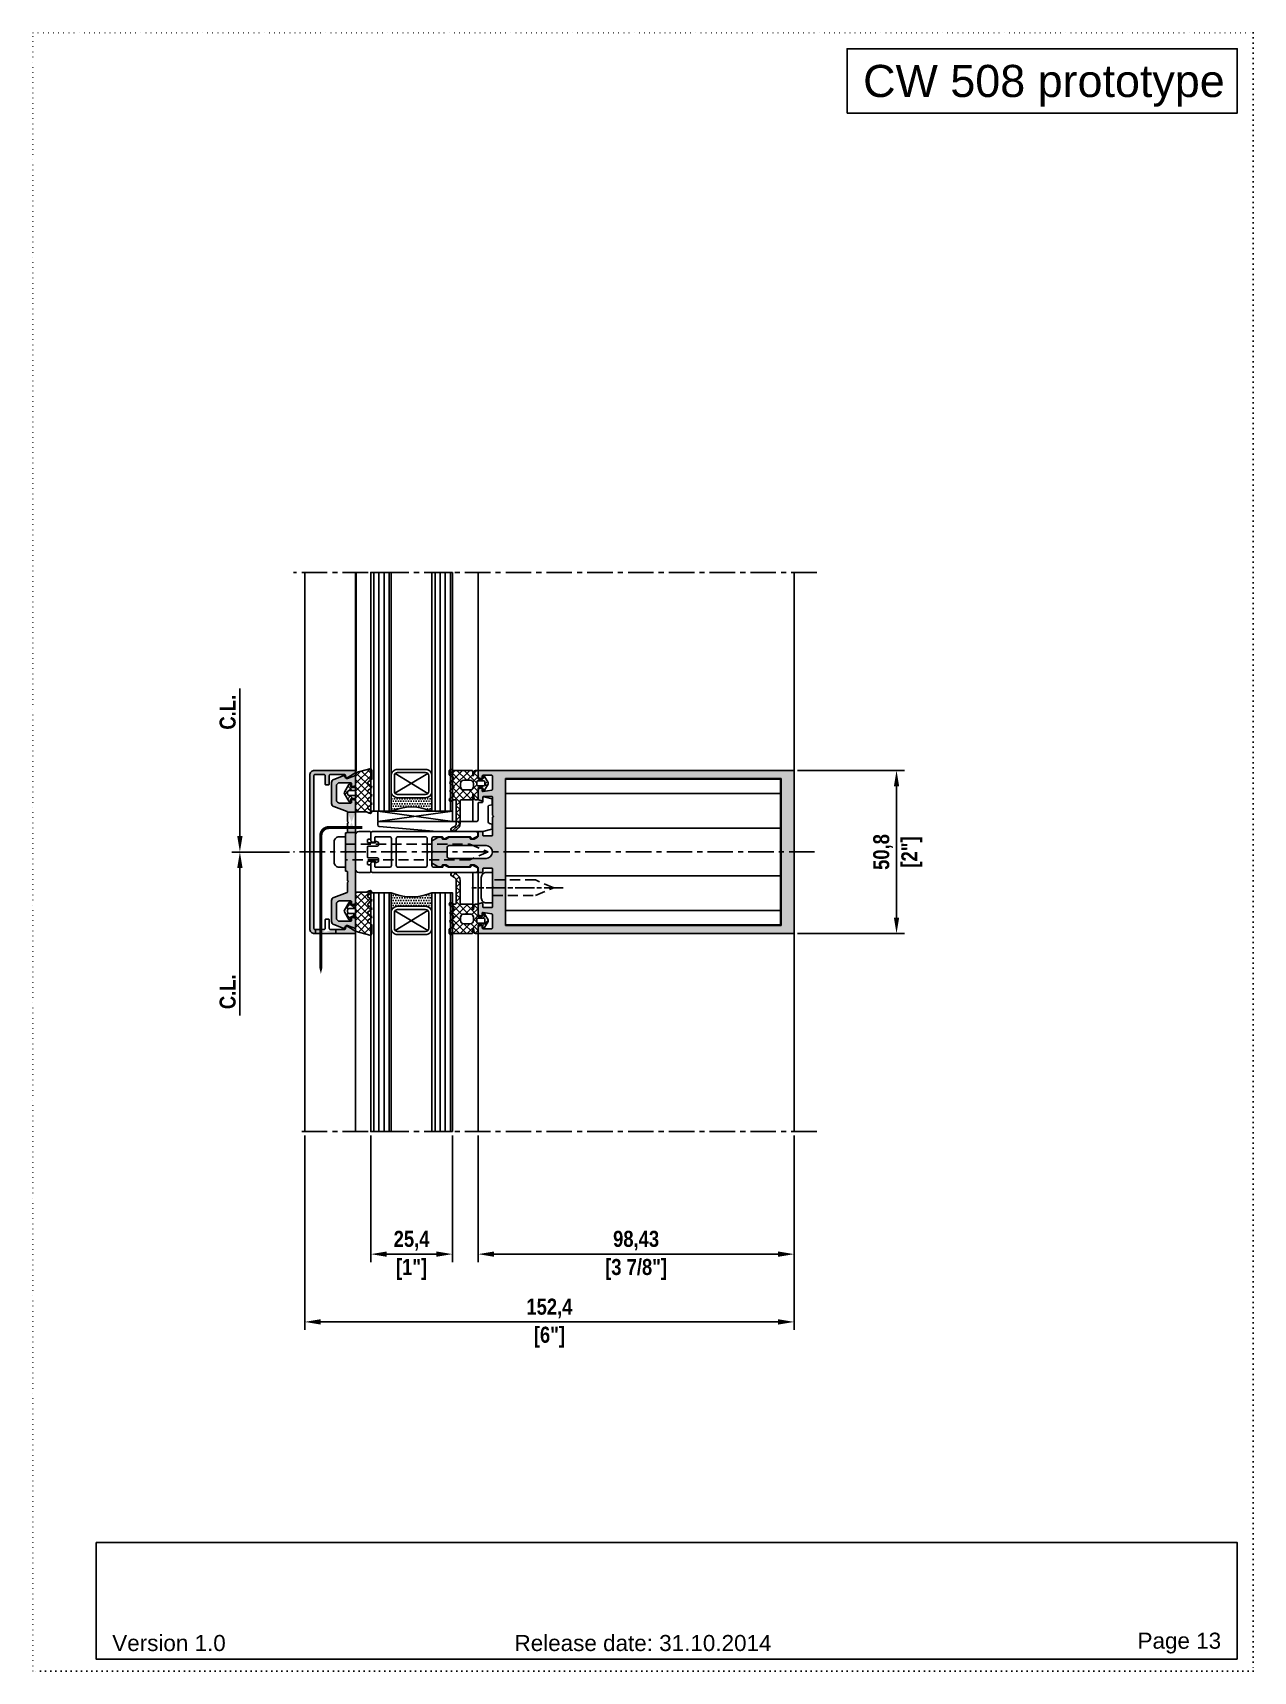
# Model space of a CAD drawing. Header units: millimetres. Extents: x -17234 to -8874, y -2869 to 1211.
# Drawn here: x -16854 to -16474, y -829 to -319 of the extents above; entities that cross this region are included whole.
import ezdxf
from ezdxf.enums import TextEntityAlignment as Align

# ---------------------------------------------------------------- set-up
doc = ezdxf.new("R2010")
doc.units = ezdxf.units.MM
for name, pattern in [('ACAD_ISO07W100', [3, 0, -3]), ('AM_ISO08W050x2', [9, 6, -0.75, 1.5, -0.75]), ('CENTER', [50.8, 31.75, -6.35, 6.35, -6.35]), ('DASHED', [19.05, 12.7, -6.35]), ('DASHED2', [9.525, 6.35, -3.175])]:
    doc.linetypes.add(name, pattern=pattern)
doc.layers.get('Defpoints').update_dxf_attribs({"linetype": 'ACAD_ISO07W100', "true_color": 0x105689})
for name, color, linetype in [('Centerline', 6, 'CENTER'), ('Dim', 5, 'Continuous'), ('Drain Path', 6, 'Continuous'), ('Gasket EPDM', 32, 'Continuous'), ('Gasket Silicone', 20, 'Continuous'), ('Glass', 4, 'Continuous'), ('Profile', 1, 'Continuous'), ('Profile View', 9, 'Continuous'), ('PVC Spacer', 3, 'Continuous'), ('Screw', 9, 'Continuous'), ('Text', 2, 'Continuous'), ('Thermal Break', 3, 'Continuous')]:
    doc.layers.add(name, color=color, linetype=linetype)
doc.styles.get("Standard").update_dxf_attribs({"font": 'arial.ttf'})
doc.styles.add('TXT', font='techb___.ttf')
doc.dimstyles.new('ISO-25', dxfattribs={"dimtxt": 2.5, "dimasz": 2.5, "dimexe": 1.25, "dimexo": 0.625, "dimtad": 1, "dimtxsty": 'TXT', "dimcen": 2.5, "dimclrd": 5, "dimclre": 5, "dimclrt": 2, "dimadec": 0, "dimazin": 0, "dimtfac": 1, "dimtmove": 0, "dimatfit": 3, "dimfxl": 1, "dimarcsym": 0})
doc.dimstyles.new('ISO-25$0', dxfattribs={"dimtxt": 2.5, "dimasz": 2.5, "dimexe": 1.25, "dimexo": 0.625, "dimtad": 1, "dimtxsty": 'TXT', "dimcen": 2.5, "dimclrd": 5, "dimclre": 5, "dimclrt": 2, "dimadec": 0, "dimazin": 0, "dimtfac": 1, "dimtmove": 0, "dimatfit": 3, "dimfxl": 1, "dimarcsym": 0})

msp = doc.modelspace()

# ---------------------------------------------------------------- texts
at = {"layer": 'Text', "color": 1, "ltscale": 0.5}
msp.add_text('CW 508 prototype ', height=10, dxfattribs=at).set_placement((-16479.331, -329.239), align=Align.TOP_RIGHT)
at = {"layer": 'Text', "color": 1, "ltscale": 0.5, "char_height": 5}
for s, width, insert, attachment_point in [('Version 1.0', 35.05, (-16829.578, -820.489), 4), ('Release date: 31.10.2014', 79.71576, (-16664.331, -820.489), 5), ('Page 13', 25.756, (-16484.331, -820.489), 6)]:
    msp.add_mtext_dynamic_manual_height_columns(s, width=width, gutter_width=12.5, heights=[0], dxfattribs=dict(at, insert=insert, attachment_point=attachment_point))

# ---------------------------------------------------------------- blocks, each defined once
blk = doc.blocks.new('*U4')
at = {"layer": 'Glass', "ltscale": 0.5}
h = blk.add_hatch(dxfattribs=at)
h.set_pattern_fill('ANSI31', color=5, scale=0.5, angle=45)
h.set_pattern_definition([(90, (0, -0.7), (-1.5875, 3e-16), [])])
h.paths.add_polyline_path([(0, 74.3), (6.35, 74.3), (6.35, 0), (0, 0)])
h.paths.add_polyline_path([(25.4, 0), (19.05, 0), (19.05, 74.3), (25.4, 74.3)])
at = {"layer": 'Glass'}
h = blk.add_hatch(dxfattribs=at)
h.set_pattern_fill('DOTS', color=9, scale=0.5)
h.set_pattern_definition([(0, (-1613.78865, -1630.7913), (0.396875, 0.79375), [0, -0.79375])])
h.paths.add_polyline_path([(17.05, 4.2), (8.35, 4.2, -0.414214), (6.35, 6.2), (6.35, 0, -0.20587), (19.05, 0), (19.05, 6.2, -0.414214)])
at = {"layer": 'Defpoints', "linetype": 'ByBlock', "ltscale": 0.5}
for points in [[(0, 74.3), (6.35, 74.3), (6.35, 0), (0, 0)], [(25.4, 0), (19.05, 0), (19.05, 74.3), (25.4, 74.3)]]:
    blk.add_lwpolyline(points, close=True, dxfattribs=at)
at = {"layer": 'Glass'}
for points in [[(0, 74.3), (0, 0), (6.35, 0), (6.35, 74.3)], [(19.05, 74.3), (19.05, 0), (25.4, 0), (25.4, 74.3)]]:
    blk.add_lwpolyline(points, dxfattribs=at)
at = {"layer": 'Glass', "color": 3}
for points in [[(19.05, 6.2), (19.05, 11, 0.414214), (17.05, 13), (8.35, 13, 0.414214), (6.35, 11), (6.35, 6.2, 0.414214), (8.35, 4.2), (17.05, 4.2, 0.414214)], [(18.05, 6.2), (18.05, 11, 0.414214), (17.05, 12), (8.35, 12, 0.414214), (7.35, 11), (7.35, 6.2, 0.414214), (8.35, 5.2), (17.05, 5.2, 0.414214)]]:
    blk.add_lwpolyline(points, format="xyb", close=True, dxfattribs=at)
at = {"layer": 'Glass', "color": 9}
for points in [[(7.64, 5.49), (17.76, 11.71)], [(7.64, 11.71), (17.86, 5.62)]]:
    blk.add_lwpolyline(points, dxfattribs=at)
blk.add_lwpolyline([(6.35, 0, -0.20587), (19.05, 0), (19.05, 6.2, -0.414214), (17.05, 4.2), (8.35, 4.2, -0.414214), (6.35, 6.2)], format="xyb", close=True, dxfattribs=at)
blk = doc.blocks.new('*D14')
at = {"layer": 'Defpoints', "color": 0, "transparency": 16777216}
for p in [(-16715.69, -661.24), (-16617.27, -661.24), (-16617.27, -699.41)]:
    blk.add_point(p, dxfattribs=at)
at = {"layer": 'Dim', "color": 5, "lineweight": -2, "transparency": 16777216}
for p, q in [((-16715.69, -662.49), (-16715.69, -701.91)), ((-16617.27, -662.49), (-16617.27, -701.91)), ((-16710.69, -699.41), (-16622.27, -699.41))]:
    blk.add_line(p, q, dxfattribs=at)
at = {"layer": 'Dim', "color": 5, "transparency": 16777216}
for points in [[(-16710.69, -698.58), (-16710.69, -700.24), (-16715.69, -699.41)], [(-16622.27, -698.58), (-16622.27, -700.24), (-16617.27, -699.41)]]:
    blk.add_solid(points, dxfattribs=at)
at = {"layer": 'Dim', "color": 2, "transparency": 16777216, "char_height": 5, "attachment_point": 5, "style": 'TXT'}
for s, insert in [('98,43', (-16666.48, -695.21)), ('[3 7/8"]', (-16666.48, -704.16))]:
    blk.add_mtext(s, dxfattribs=dict(at, insert=insert))
blk = doc.blocks.new('*D15')
at = {"layer": 'Defpoints', "color": 0, "transparency": 16777216}
for p in [(-16769.67, -661.24), (-16617.27, -661.24), (-16617.27, -720.51)]:
    blk.add_point(p, dxfattribs=at)
at = {"layer": 'Dim', "color": 5, "lineweight": -2, "transparency": 16777216}
for p, q in [((-16769.67, -662.49), (-16769.67, -723.01)), ((-16617.27, -662.49), (-16617.27, -723.01)), ((-16764.67, -720.51), (-16622.27, -720.51))]:
    blk.add_line(p, q, dxfattribs=at)
at = {"layer": 'Dim', "color": 5, "transparency": 16777216}
for points in [[(-16764.67, -719.67), (-16764.67, -721.34), (-16769.67, -720.51)], [(-16622.27, -719.67), (-16622.27, -721.34), (-16617.27, -720.51)]]:
    blk.add_solid(points, dxfattribs=at)
at = {"layer": 'Dim', "color": 2, "transparency": 16777216, "char_height": 5, "attachment_point": 5, "style": 'TXT'}
for s, insert in [('152,4', (-16693.47, -716.32)), ('[6"]', (-16693.47, -725.25))]:
    blk.add_mtext(s, dxfattribs=dict(at, insert=insert))
blk = doc.blocks.new('*D16')
at = {"layer": 'Defpoints', "color": 0, "ltscale": 0.5, "transparency": 16777216}
for p in [(-16789.84, -487.24), (-16773.17, -487.24), (-16773.17, -574.24)]:
    blk.add_point(p, dxfattribs=at)
at = {"layer": 'Dim', "color": 5, "lineweight": -2, "ltscale": 0.5, "transparency": 16777216}
for p, q in [((-16789.84, -569.24), (-16789.84, -523.37)), ((-16774.42, -574.24), (-16792.34, -574.24))]:
    blk.add_line(p, q, dxfattribs=at)
at = {"layer": 'Dim', "color": 5, "ltscale": 0.5, "transparency": 16777216}
blk.add_solid([(-16790.67, -569.24), (-16789, -569.24), (-16789.84, -574.24)], dxfattribs=at)
at = {"layer": 'Dim', "color": 2, "ltscale": 0.5, "transparency": 16777216, "insert": (-16793.63, -530.74), "char_height": 5, "attachment_point": 5, "rotation": 90, "style": 'TXT'}
blk.add_mtext('C.L.', dxfattribs=at)
blk = doc.blocks.new('*D13')
at = {"layer": 'Defpoints', "color": 0, "ltscale": 0.5, "transparency": 16777216}
for p in [(-16773.17, -574.24), (-16789.84, -661.24), (-16773.17, -661.24)]:
    blk.add_point(p, dxfattribs=at)
at = {"layer": 'Dim', "color": 5, "lineweight": -2, "ltscale": 0.5, "transparency": 16777216}
for p, q in [((-16774.42, -574.24), (-16792.34, -574.24)), ((-16789.84, -579.24), (-16789.84, -625.11))]:
    blk.add_line(p, q, dxfattribs=at)
at = {"layer": 'Dim', "color": 5, "ltscale": 0.5, "transparency": 16777216}
blk.add_solid([(-16790.67, -579.24), (-16789, -579.24), (-16789.84, -574.24)], dxfattribs=at)
at = {"layer": 'Dim', "color": 2, "ltscale": 0.5, "transparency": 16777216, "insert": (-16793.63, -617.74), "char_height": 5, "attachment_point": 5, "rotation": 90, "style": 'TXT'}
blk.add_mtext('C.L.', dxfattribs=at)
blk = doc.blocks.new('*D17')
at = {"layer": 'Defpoints', "color": 0, "transparency": 16777216}
for p in [(-16749.09, -661.24), (-16723.69, -661.24), (-16749.09, -699.41)]:
    blk.add_point(p, dxfattribs=at)
at = {"layer": 'Dim', "color": 5, "lineweight": -2, "transparency": 16777216}
for p, q in [((-16749.09, -662.49), (-16749.09, -701.91)), ((-16723.69, -662.49), (-16723.69, -701.91)), ((-16728.69, -699.41), (-16744.09, -699.41))]:
    blk.add_line(p, q, dxfattribs=at)
at = {"layer": 'Dim', "color": 5, "transparency": 16777216}
for points in [[(-16744.09, -698.58), (-16744.09, -700.24), (-16749.09, -699.41)], [(-16728.69, -698.58), (-16728.69, -700.24), (-16723.69, -699.41)]]:
    blk.add_solid(points, dxfattribs=at)
at = {"layer": 'Dim', "color": 2, "transparency": 16777216, "char_height": 5, "attachment_point": 5, "style": 'TXT'}
for s, insert in [('25,4', (-16736.39, -695.22)), ('[1"]', (-16736.39, -704.16))]:
    blk.add_mtext(s, dxfattribs=dict(at, insert=insert))
blk = doc.blocks.new('*D18')
at = {"layer": 'Defpoints', "color": 0, "transparency": 16777216}
for p in [(-16617.52, -548.84), (-16617.52, -599.64), (-16585.39, -599.64)]:
    blk.add_point(p, dxfattribs=at)
at = {"layer": 'Dim', "color": 5, "lineweight": -2, "transparency": 16777216}
for p, q in [((-16616.27, -548.84), (-16582.89, -548.84)), ((-16585.39, -553.84), (-16585.39, -594.64)), ((-16616.27, -599.64), (-16582.89, -599.64))]:
    blk.add_line(p, q, dxfattribs=at)
at = {"layer": 'Dim', "color": 5, "transparency": 16777216}
for points in [[(-16586.22, -553.84), (-16584.56, -553.84), (-16585.39, -548.84)], [(-16586.22, -594.64), (-16584.56, -594.64), (-16585.39, -599.64)]]:
    blk.add_solid(points, dxfattribs=at)
at = {"layer": 'Dim', "color": 2, "transparency": 16777216, "char_height": 5, "attachment_point": 5, "rotation": 90, "style": 'TXT'}
for s, insert in [('50,8', (-16589.59, -574.24)), ('[2"]', (-16580.64, -574.24))]:
    blk.add_mtext(s, dxfattribs=dict(at, insert=insert))
blk = doc.blocks.new('GG - 01')
at = {"layer": 'Gasket EPDM', "ltscale": 0.5}
h = blk.add_hatch(dxfattribs=at)
h.set_pattern_fill('ANSI37', color=5, scale=0.5, style=0)
h.set_pattern_definition([(45, (16923.136, 487.5036), (-1.12253202, 1.12253202), []), (135, (16923.136, 487.5036), (-1.12253202, -1.12253202), [])])
edge = h.paths.add_edge_path(flags=16)
edge.add_arc((-2.46, -4.83), 1, -90, 0, ccw=False)
edge.add_line((-2.46, -5.83), (-4.47, -5.83))
edge.add_arc((-4.47, -4.83), 1, 180, 270, ccw=False)
edge.add_line((-5.47, -4.83), (-5.47, -3.8))
edge.add_arc((-4.47, -3.8), 1, 90, 180, ccw=False)
edge.add_line((-4.47, -2.8), (-2.46, -2.8))
edge.add_arc((-2.46, -3.8), 1, 0, 90, ccw=False)
edge.add_line((-1.46, -3.8), (-1.46, -4.83))
edge = h.paths.add_edge_path()
edge.add_arc((-8, -7.46), 0.5, 300, 420)
edge.add_line((-7.75, -7.03), (-8.48, -6.6))
edge.add_arc((-8.23, -6.17), 0.5, 120, 240, ccw=False)
edge.add_line((-8.48, -5.74), (-7.75, -5.31))
edge.add_arc((-8, -4.88), 0.5, 300, 420)
edge.add_line((-7.75, -4.45), (-8.48, -4.03))
edge.add_arc((-8.23, -3.59), 0.5, 120, 240, ccw=False)
edge.add_line((-8.48, -3.16), (-7.75, -2.74))
edge.add_arc((-8, -2.3), 0.5, 300, 420)
edge.add_line((-7.75, -1.87), (-8.87, -1.22))
edge.add_arc((-8.75, -1), 0.25, 180, 240, ccw=False)
edge.add_line((-9, -1), (-9, 0))
edge.add_arc((-8.5, 0), 0.5, 75, 180, ccw=False)
edge.add_line((-8.37, 0.48), (-7.53, 0.26))
edge.add_arc((-7.47, 0.5), 0.25, 255, 270)
edge.add_line((-7.47, 0.25), (-1.91, 0.25))
edge.add_arc((-1.91, 0), 0.25, 0, 90, ccw=False)
edge.add_line((-1.66, 0), (-1.66, -1.36))
edge.add_arc((-1.56, -1.36), 0.1, 180, 350)
edge.add_line((-1.46, -1.37), (-1.24, -0.16))
edge.add_arc((-0.75, -0.25), 0.5, 90, 170, ccw=False)
edge.add_line((-0.75, 0.25), (-0.25, 0.25))
edge.add_arc((-0.25, 0), 0.25, 0, 90, ccw=False)
edge.add_line((0, 0), (0, -2.25))
edge.add_arc((0.25, -2.25), 0.25, 180, 270)
edge.add_line((0.25, -2.5), (1.2, -2.5))
edge.add_arc((1.2, -2.24), 0.258, 269.7084, 358.2435)
edge.add_line((1.46, -2.25), (1.46, -1.8))
edge.add_arc((1.76, -1.8), 0.3, 30, 180, ccw=False)
edge.add_line((2.02, -1.65), (3.12, -3.55))
edge.add_arc((2.69, -3.8), 0.5, -30, 30, ccw=False)
edge.add_line((3.12, -4.05), (2.02, -5.95))
edge.add_arc((1.76, -5.8), 0.3, 180, 330, ccw=False)
edge.add_line((1.46, -5.8), (1.46, -5.35))
edge.add_arc((1.2, -5.36), 0.258, 1.7565, 90.2916)
edge.add_line((1.2, -5.1), (0.25, -5.1))
edge.add_arc((0.25, -5.35), 0.25, 90, 180)
edge.add_line((0, -5.35), (0, -8.63))
edge.add_arc((-0.25, -8.63), 0.25, -90, 0, ccw=False)
edge.add_line((-0.25, -8.88), (-0.75, -8.88))
edge.add_arc((-0.75, -8.38), 0.5, 190, 270, ccw=False)
edge.add_line((-1.24, -8.46), (-1.46, -7.25))
edge.add_arc((-1.56, -7.27), 0.1, 10, 180)
edge.add_line((-1.66, -7.27), (-1.66, -8.63))
edge.add_arc((-1.91, -8.63), 0.25, -90, 0, ccw=False)
edge.add_line((-1.91, -8.88), (-5.1, -8.88))
edge.add_arc((-5.1, -9.38), 0.5, 90, 180)
edge.add_line((-5.6, -9.38), (-5.6, -16.31))
edge.add_arc((-7.8, -16.31), 2.2, 300, 360, ccw=False)
edge.add_line((-6.7, -18.21), (-7.58, -18.72))
edge.add_arc((-7.88, -18.2), 0.6, 120, 300, ccw=False)
edge.add_line((-8.18, -17.68), (-7.3, -17.17))
edge.add_arc((-7.8, -16.31), 1, 300, 360)
edge.add_line((-6.8, -16.31), (-6.8, -9.38))
edge.add_arc((-7.3, -9.38), 0.5, 360, 450)
edge.add_line((-7.3, -8.88), (-7.32, -8.88))
edge.add_arc((-7.32, -9.38), 0.5, 90, 120)
edge.add_line((-7.57, -8.94), (-8.25, -9.33))
edge.add_arc((-8.5, -8.9), 0.5, 120, 300, ccw=False)
edge.add_line((-8.75, -8.47), (-7.75, -7.89))
edge = h.paths.add_edge_path(flags=16)
edge.add_arc((1.62, -4.1), 0.5, -90, 0, ccw=False)
edge.add_line((1.62, -4.6), (0.11, -4.6))
edge.add_arc((0.11, -4.1), 0.5, 180, 270, ccw=False)
edge.add_line((-0.39, -4.1), (-0.39, -3.5))
edge.add_arc((0.11, -3.5), 0.5, 90, 180, ccw=False)
edge.add_line((0.11, -3), (1.62, -3))
edge.add_arc((1.62, -3.5), 0.5, 0, 90, ccw=False)
edge.add_line((2.12, -3.5), (2.12, -4.1))
blk.add_lwpolyline([(-7.75, -7.89, 0.57735), (-7.75, -7.03), (-8.48, -6.6, -0.57735), (-8.48, -5.74), (-7.75, -5.31, 0.57735), (-7.75, -4.45), (-8.48, -4.03, -0.57735), (-8.48, -3.16), (-7.75, -2.74, 0.57735), (-7.75, -1.87), (-8.87, -1.22, -0.267949), (-9, -1), (-9, 0), (-9, 0, -0.493145), (-8.37, 0.48), (-7.53, 0.26, 0.065543), (-7.47, 0.25), (-1.91, 0.25, -0.414214), (-1.66, 0), (-1.66, -1.36, 0.916331), (-1.46, -1.37), (-1.24, -0.16, -0.36397), (-0.75, 0.25), (-0.25, 0.25, -0.414214), (0, 0), (0, -2.25, 0.414214), (0.25, -2.5), (1.2, -2.5, 0.406745), (1.46, -2.25), (1.46, -1.8, -0.767327), (2.02, -1.65), (3.12, -3.55, -0.267949), (3.12, -4.05), (2.02, -5.95, -0.767327), (1.46, -5.8), (1.46, -5.35, 0.406745), (1.2, -5.1), (0.25, -5.1, 0.414214), (0, -5.35), (0, -8.63, -0.414214), (-0.25, -8.88), (-0.75, -8.88, -0.36397), (-1.24, -8.46), (-1.46, -7.25, 0.916331), (-1.66, -7.27), (-1.66, -8.63, -0.414214), (-1.91, -8.88), (-5.1, -8.88, 0.414214), (-5.6, -9.38), (-5.6, -16.31, -0.267949), (-6.7, -18.21), (-7.58, -18.72, -1), (-8.18, -17.68), (-7.3, -17.17, 0.267949), (-6.8, -16.31), (-6.8, -9.38, 0.414214), (-7.3, -8.88), (-7.32, -8.88, 0.131652), (-7.57, -8.94), (-8.25, -9.33, -1), (-8.75, -8.47), (-8.75, -8.47), (-7.75, -7.89, 0.267949)], format="xyb", dxfattribs=at)
for points in [[(-1.46, -4.83, -0.414214), (-2.46, -5.83), (-4.47, -5.83, -0.414214), (-5.47, -4.83), (-5.47, -3.8, -0.414214), (-4.47, -2.8), (-2.46, -2.8, -0.414214), (-1.46, -3.8)], [(2.12, -4.1, -0.414214), (1.62, -4.6), (0.11, -4.6, -0.414214), (-0.39, -4.1), (-0.39, -3.5, -0.414214), (0.11, -3), (1.62, -3, -0.414214), (2.12, -3.5)]]:
    blk.add_lwpolyline(points, format="xyb", close=True, dxfattribs=at)
blk = doc.blocks.new('EGG - 01')
at = {"layer": 'Gasket EPDM', "ltscale": 0.5}
h = blk.add_hatch(dxfattribs=at)
h.set_pattern_fill('ANSI37', color=5, scale=0.5, style=0)
h.set_pattern_definition([(45, (16931.764, 552.2421), (-1.12253202, 1.12253202), []), (135, (16931.764, 552.2421), (-1.12253202, -1.12253202), [])])
edge = h.paths.add_edge_path()
edge.add_arc((7, -0.75), 0.5, 300, 420)
edge.add_line((7.25, -0.31), (6.52, 0.11))
edge.add_arc((6.77, 0.54), 0.5, 120, 240, ccw=False)
edge.add_line((6.52, 0.98), (7.25, 1.4))
edge.add_arc((7, 1.83), 0.5, 300, 420)
edge.add_line((7.25, 2.26), (6.52, 2.69))
edge.add_arc((6.77, 3.12), 0.5, 120, 240, ccw=False)
edge.add_line((6.52, 3.55), (7.25, 3.98))
edge.add_arc((7, 4.41), 0.5, 300, 360)
edge.add_line((7.5, 4.41), (7.5, 7))
edge.add_arc((7, 7), 0.5, 0, 105)
edge.add_line((6.87, 7.48), (2.69, 6.36))
edge.add_arc((2.75, 6.12), 0.25, 105, 180)
edge.add_line((2.5, 6.12), (2.5, 2))
edge.add_arc((2.25, 2), 0.25, 270, 360, ccw=False)
edge.add_line((2.25, 1.75), (1.17, 1.75))
edge.add_arc((1.17, 2), 0.25, 180, 270, ccw=False)
edge.add_line((0.92, 2), (0.92, 2.45))
edge.add_arc((0.62, 2.45), 0.3, 0, 150)
edge.add_line((0.36, 2.6), (-1, 0.25))
edge.add_arc((-0.57, 0), 0.5, 150, 210)
edge.add_line((-1, -0.25), (0.36, -2.6))
edge.add_arc((0.62, -2.45), 0.3, 210, 360)
edge.add_line((0.92, -2.45), (0.92, -2))
edge.add_arc((1.17, -2), 0.25, 90, 180, ccw=False)
edge.add_line((1.17, -1.75), (2.25, -1.75))
edge.add_arc((2.25, -2), 0.25, 0, 90, ccw=False)
edge.add_line((2.5, -2), (2.5, -5.38))
edge.add_arc((3, -5.38), 0.5, 180, 270)
edge.add_line((3, -5.88), (5.83, -5.88))
edge.add_arc((5.83, -6.38), 0.5, 60, 90, ccw=False)
edge.add_line((6.08, -5.94), (6.75, -6.33))
edge.add_arc((7, -5.9), 0.5, 240, 420)
edge.add_line((7.25, -5.47), (6.52, -5.05))
edge.add_arc((6.77, -4.61), 0.5, 120, 240, ccw=False)
edge.add_line((6.52, -4.18), (7.25, -3.76))
edge.add_arc((7, -3.32), 0.5, 300, 420)
edge.add_line((7.25, -2.89), (6.52, -2.47))
edge.add_arc((6.77, -2.03), 0.5, 120, 240, ccw=False)
edge.add_line((6.52, -1.6), (7.25, -1.18))
edge = h.paths.add_edge_path(flags=16)
edge.add_arc((0.5, -0.3), 0.5, 180, 270)
edge.add_line((0.5, -0.8), (2.01, -0.8))
edge.add_arc((2.01, -0.3), 0.5, 270, 360)
edge.add_line((2.51, -0.3), (2.51, 0.3))
edge.add_arc((2.01, 0.3), 0.5, 0, 90)
edge.add_line((2.01, 0.8), (0.5, 0.8))
edge.add_arc((0.5, 0.3), 0.5, 90, 180)
edge.add_line((0, 0.3), (0, -0.3))
for points in [[(7.25, -1.18, 0.57735), (7.25, -0.31), (6.52, 0.11, -0.57735), (6.52, 0.98), (7.25, 1.4, 0.57735), (7.25, 2.26), (6.52, 2.69, -0.57735), (6.52, 3.55), (7.25, 3.98, 0.267949), (7.5, 4.41), (7.5, 7, 0.493145), (6.87, 7.48), (2.69, 6.36, 0.339454), (2.5, 6.12), (2.5, 2, -0.414214), (2.25, 1.75), (1.17, 1.75, -0.414214), (0.92, 2), (0.92, 2.45, 0.767327), (0.36, 2.6), (-1, 0.25, 0.267949), (-1, -0.25), (0.36, -2.6, 0.767327), (0.92, -2.45), (0.92, -2, -0.414214), (1.17, -1.75), (2.25, -1.75, -0.414214), (2.5, -2), (2.5, -5.38, 0.414214), (3, -5.88), (5.83, -5.88, -0.131652), (6.08, -5.94), (6.75, -6.33, 1), (7.25, -5.47), (6.52, -5.05, -0.57735), (6.52, -4.18), (7.25, -3.76, 0.57735), (7.25, -2.89), (6.52, -2.47, -0.57735), (6.52, -1.6)], [(0, -0.3, 0.414214), (0.5, -0.8), (2.01, -0.8, 0.414214), (2.51, -0.3), (2.51, 0.3, 0.414214), (2.01, 0.8), (0.5, 0.8, 0.414214), (0, 0.3)]]:
    blk.add_lwpolyline(points, format="xyb", close=True, dxfattribs=at)

# ---------------------------------------------------------------- dimensions: what is measured, and where the dimension line sits
at = {"layer": 'Dim', "ltscale": 0.5}
for base, p2, picture, middle in [((-16789.836, -487.239), (-16773.168, -487.239), '*D16', (-16793.634, -530.739)), ((-16789.836, -661.239), (-16773.168, -661.239), '*D13', (-16793.634, -617.739))]:
    dim = msp.add_linear_dim(base=base, p1=(-16773.168, -574.239), p2=p2, angle=90, text='C.L.', dimstyle='ISO-25', override={"dimscale": 2, "dimpost": '\\X', "dimse2": 1, "dimsd2": 1}, dxfattribs=at)
    dim.commit()
    dim.dimension.update_dxf_attribs({"geometry": picture, "text_midpoint": middle})
at = {"layer": 'Dim'}
dim = msp.add_linear_dim(base=(-16585.391, -599.639), p1=(-16617.518, -548.839), p2=(-16617.518, -599.639), angle=90, dimstyle='ISO-25$0', override={"dimscale": 2, "dimpost": '\\X'}, dxfattribs=at)
dim.commit()
dim.dimension.update_dxf_attribs({"geometry": '*D18', "text_midpoint": (-16585.391, -574.239)})
for base, p1, p2, picture, middle in [((-16617.268, -720.506), (-16769.668, -661.239), (-16617.268, -661.239), '*D15', (-16693.468, -720.506)), ((-16749.093, -699.41), (-16723.693, -661.239), (-16749.093, -661.239), '*D17', (-16736.393, -699.41)), ((-16617.268057101, -699.41000224), (-16715.693057101, -661.23944298), (-16617.268057101, -661.23944298), '*D14', (-16666.480557101, -699.41000224))]:
    dim = msp.add_linear_dim(base=base, p1=p1, p2=p2, dimstyle='ISO-25$0', override={"dimscale": 2, "dimpost": '\\X'}, dxfattribs=at)
    dim.commit()
    dim.dimension.update_dxf_attribs({"geometry": picture, "text_midpoint": middle})

# ---------------------------------------------------------------- hatches: boundary and pattern name
at = {"layer": 'Gasket Silicone', "ltscale": 0.5}
h = msp.add_hatch(color=1, dxfattribs=at)
h.dxf.hatch_style = 1
edge = h.paths.add_edge_path(flags=16)
edge.add_line((-16759.968, -598.339), (-16759.968, -599.639))
edge.add_line((-16766.318, -598.339), (-16766.318, -599.639))
edge = h.paths.add_edge_path()
edge.add_line((-16759.968, -598.339), (-16759.968, -599.639))
edge.add_line((-16759.968, -599.639), (-16754.043, -599.639))
edge.add_arc((-16754.043, -599.389), 0.25, 270, 360)
edge.add_line((-16753.793, -599.389), (-16753.793, -599.204))
edge.add_arc((-16754.293, -599.204), 0.5, 0, 60)
edge.add_line((-16754.043, -598.771), (-16756.474, -597.368))
edge.add_arc((-16756.599, -597.584), 0.25, 60, 170)
edge.add_line((-16756.845, -597.541), (-16756.949, -598.133))
edge.add_arc((-16757.195, -598.089), 0.25, 270, 350, ccw=False)
edge.add_line((-16757.195, -598.339), (-16759.968, -598.339))
edge = h.paths.add_edge_path()
edge.add_line((-16766.318, -599.639), (-16766.318, -598.339))
edge.add_line((-16766.318, -598.339), (-16766.531, -598.339))
edge.add_arc((-16766.531, -598.089), 0.25, 180, 270, ccw=False)
edge.add_line((-16766.781, -598.089), (-16766.781, -550.389))
edge.add_arc((-16766.531, -550.389), 0.25, 90, 180, ccw=False)
edge.add_line((-16766.531, -550.139), (-16763.543, -550.139))
edge.add_arc((-16763.543, -550.389), 0.25, 0, 90, ccw=False)
edge.add_line((-16763.293, -550.389), (-16763.293, -553.089))
edge.add_arc((-16763.043, -553.089), 0.25, 180, 270)
edge.add_line((-16763.043, -553.339), (-16762.243, -553.339))
edge.add_arc((-16762.243, -553.089), 0.25, 270, 360)
edge.add_line((-16761.993, -553.089), (-16761.993, -550.389))
edge.add_arc((-16761.743, -550.389), 0.25, 90, 180, ccw=False)
edge.add_line((-16761.743, -550.139), (-16757.195, -550.139))
edge.add_arc((-16757.195, -550.389), 0.25, 10, 90, ccw=False)
edge.add_line((-16756.949, -550.346), (-16756.845, -550.938))
edge.add_arc((-16756.599, -550.895), 0.25, 190, 300)
edge.add_line((-16756.474, -551.111), (-16754.043, -549.708))
edge.add_arc((-16754.293, -549.275), 0.5, 300, 360)
edge.add_line((-16753.793, -549.275), (-16753.793, -549.089))
edge.add_arc((-16754.043, -549.089), 0.25, 0, 90)
edge.add_line((-16754.043, -548.839), (-16766.581, -548.839))
edge.add_arc((-16766.581, -550.339), 1.5, 90, 180)
edge.add_line((-16768.081, -550.339), (-16768.081, -598.139))
edge.add_arc((-16766.581, -598.139), 1.5, 180, 270)
edge.add_line((-16766.581, -599.639), (-16766.318, -599.639))
h = msp.add_hatch(color=1, dxfattribs=at)
h.dxf.hatch_style = 1
edge = h.paths.add_edge_path(flags=17)
edge.add_line((-16753.793, -561.841), (-16756.293, -561.841))
edge.add_line((-16753.793, -568.191), (-16756.395, -568.191))
edge = h.paths.add_edge_path()
edge.add_line((-16756.293, -561.841), (-16753.793, -561.841))
edge.add_line((-16753.793, -561.841), (-16753.793, -558.325))
edge.add_arc((-16754.043, -558.325), 0.25, 0, 75)
edge.add_line((-16753.978, -558.084), (-16754.778, -557.869))
edge.add_arc((-16754.843, -558.111), 0.25, 74.97677, 180)
edge.add_line((-16755.093, -558.111), (-16755.093, -558.789))
edge.add_arc((-16755.343, -558.789), 0.25, -90, 0, ccw=False)
edge.add_line((-16755.343, -559.039), (-16758.793, -559.039))
edge.add_arc((-16758.793, -558.039), 1, 180, 270, ccw=False)
edge.add_line((-16759.793, -558.039), (-16759.793, -553.682))
edge.add_arc((-16758.793, -553.682), 1, 90, 180, ccw=False)
edge.add_line((-16758.793, -552.682), (-16755.343, -552.682))
edge.add_arc((-16755.343, -552.932), 0.25, 0, 90, ccw=False)
edge.add_line((-16755.093, -552.932), (-16755.093, -553.611))
edge.add_arc((-16754.843, -553.611), 0.25, 180, 285.02323)
edge.add_line((-16754.778, -553.852), (-16753.978, -553.637))
edge.add_arc((-16754.043, -553.396), 0.25, 285, 360)
edge.add_line((-16753.793, -553.396), (-16753.793, -550.787))
edge.add_arc((-16754.043, -550.787), 0.25, 0, 110)
edge.add_line((-16754.129, -550.553), (-16756.374, -551.37))
edge.add_arc((-16756.545, -550.9), 0.5, 190, 290, ccw=False)
edge.add_line((-16757.038, -550.987), (-16757.043, -550.953))
edge.add_arc((-16757.536, -551.04), 0.5, 10, 110)
edge.add_line((-16757.707, -550.57), (-16760.635, -551.636))
edge.add_arc((-16760.293, -552.576), 1, 110, 180)
edge.add_line((-16761.293, -552.576), (-16761.293, -559.146))
edge.add_arc((-16760.293, -559.146), 1, 180, 250)
edge.add_line((-16760.635, -560.085), (-16756.458, -561.606))
edge.add_arc((-16756.543, -561.841), 0.25, 0, 70, ccw=False)
edge = h.paths.add_edge_path()
edge.add_line((-16753.793, -568.191), (-16756.395, -568.191))
edge.add_arc((-16756.543, -567.989), 0.25, 270, 306.34063, ccw=False)
edge.add_line((-16756.543, -568.239), (-16756.743, -568.239))
edge.add_arc((-16756.743, -568.489), 0.25, 90, 180)
edge.add_line((-16756.993, -568.489), (-16756.993, -573.989))
edge.add_line((-16756.993, -573.989), (-16756.743, -574.239))
edge.add_line((-16756.743, -574.239), (-16756.993, -574.489))
edge.add_line((-16756.993, -574.489), (-16756.993, -579.989))
edge.add_arc((-16756.743, -579.989), 0.25, 180, 270)
edge.add_line((-16756.743, -580.239), (-16756.543, -580.239))
edge.add_arc((-16756.543, -580.489), 0.25, 0, 90, ccw=False)
edge.add_line((-16756.293, -580.489), (-16756.293, -583.213))
edge.add_line((-16756.293, -583.213), (-16756.043, -583.463))
edge.add_line((-16756.043, -583.463), (-16756.293, -583.713))
edge.add_line((-16756.293, -583.713), (-16756.293, -586.638))
edge.add_arc((-16756.543, -586.638), 0.25, -70, 0, ccw=False)
edge.add_line((-16756.458, -586.873), (-16760.635, -588.393))
edge.add_arc((-16760.293, -589.333), 1, 110, 180)
edge.add_line((-16761.293, -589.333), (-16761.293, -595.903))
edge.add_arc((-16760.293, -595.903), 1, 180, 250)
edge.add_line((-16760.635, -596.843), (-16757.707, -597.909))
edge.add_arc((-16757.536, -597.439), 0.5, 250, 350)
edge.add_line((-16757.043, -597.526), (-16757.038, -597.492))
edge.add_arc((-16756.545, -597.579), 0.5, 70, 170, ccw=False)
edge.add_line((-16756.374, -597.109), (-16754.129, -597.926))
edge.add_arc((-16754.043, -597.691), 0.25, 250, 360)
edge.add_line((-16753.793, -597.691), (-16753.793, -595.083))
edge.add_arc((-16754.043, -595.083), 0.25, 0, 75)
edge.add_line((-16753.978, -594.841), (-16754.778, -594.627))
edge.add_arc((-16754.843, -594.868), 0.25, 74.97677, 180)
edge.add_line((-16755.093, -594.868), (-16755.093, -595.547))
edge.add_arc((-16755.343, -595.547), 0.25, -90, 0, ccw=False)
edge.add_line((-16755.343, -595.797), (-16758.793, -595.797))
edge.add_arc((-16758.793, -594.797), 1, 180, 270, ccw=False)
edge.add_line((-16759.793, -594.797), (-16759.793, -590.439))
edge.add_arc((-16758.793, -590.439), 1, 90, 180, ccw=False)
edge.add_line((-16758.793, -589.439), (-16755.343, -589.439))
edge.add_arc((-16755.343, -589.689), 0.25, 0, 90, ccw=False)
edge.add_line((-16755.093, -589.689), (-16755.093, -590.368))
edge.add_arc((-16754.843, -590.368), 0.25, 180, 285.02323)
edge.add_line((-16754.778, -590.61), (-16753.978, -590.395))
edge.add_arc((-16754.043, -590.154), 0.25, 285, 360)
edge.add_line((-16753.793, -590.154), (-16753.793, -568.191))
h = msp.add_hatch(color=1, dxfattribs=at)
h.dxf.hatch_style = 1
edge = h.paths.add_edge_path()
edge.add_arc((-16715.443, -557.775), 0.25, 180, 255.00113)
edge.add_line((-16715.508, -558.017), (-16714.508, -558.284))
edge.add_arc((-16714.443, -558.043), 0.25, 255.00117, 359.99997)
edge.add_line((-16714.193, -558.043), (-16714.193, -557.189))
edge.add_arc((-16713.943, -557.189), 0.25, 135, 179.99997, ccw=False)
edge.add_arc((-16713.943, -557.189), 0.25, 90, 135, ccw=False)
edge.add_line((-16713.943, -556.939), (-16711.443, -556.939))
edge.add_arc((-16711.443, -557.189), 0.25, 0, 90, ccw=False)
edge.add_line((-16711.193, -557.189), (-16711.193, -562.773))
edge.add_line((-16711.193, -562.773), (-16710.84, -563.127))
edge.add_line((-16710.84, -563.127), (-16711.193, -563.48))
edge.add_arc((-16710.943, -563.48), 0.25, 179.98645, 180)
edge.add_line((-16711.193, -563.48), (-16711.193, -568.989))
edge.add_arc((-16711.443, -568.989), 0.25, -90, 0, ccw=False)
edge.add_line((-16711.443, -569.239), (-16713.943, -569.239))
edge.add_arc((-16713.943, -568.989), 0.25, 180, 270, ccw=False)
edge.add_line((-16714.193, -568.989), (-16714.193, -568.139))
edge.add_arc((-16714.443, -568.139), 0.25, 0, 90)
edge.add_line((-16714.443, -567.889), (-16715.443, -567.889))
edge.add_arc((-16715.443, -568.139), 0.25, 90, 180)
edge.add_line((-16715.693, -568.139), (-16715.693, -569.378))
edge.add_arc((-16715.943, -569.378), 0.25, 300, 360, ccw=False)
edge.add_line((-16715.818, -569.594), (-16716.907, -570.223))
edge.add_arc((-16717.032, -570.007), 0.25, 270, 300, ccw=False)
edge.add_line((-16717.032, -570.257), (-16717.92, -570.257))
edge.add_arc((-16717.92, -570.007), 0.25, 180, 270, ccw=False)
edge.add_line((-16718.17, -570.007), (-16718.17, -569.889))
edge.add_arc((-16718.42, -569.889), 0.25, 0, 90)
edge.add_line((-16718.42, -569.639), (-16724.543, -569.639))
edge.add_arc((-16724.543, -569.889), 0.25, 90, 120)
edge.add_line((-16724.668, -569.673), (-16725.621, -570.223))
edge.add_arc((-16725.746, -570.007), 0.25, 270, 300, ccw=False)
edge.add_line((-16725.746, -570.257), (-16726.634, -570.257))
edge.add_arc((-16726.634, -570.007), 0.25, 180, 270, ccw=False)
edge.add_line((-16726.884, -570.007), (-16726.884, -569.907))
edge.add_arc((-16727.134, -569.907), 0.25, 0, 90)
edge.add_line((-16727.134, -569.657), (-16728.061, -569.657))
edge.add_arc((-16728.061, -569.907), 0.25, 90, 120)
edge.add_line((-16728.186, -569.69), (-16729.918, -570.69))
edge.add_arc((-16729.793, -570.907), 0.25, 120, 180)
edge.add_line((-16730.043, -570.907), (-16730.043, -573.886))
edge.add_line((-16730.043, -573.886), (-16729.69, -574.239))
edge.add_line((-16729.69, -574.239), (-16730.043, -574.593))
edge.add_line((-16730.043, -574.593), (-16730.043, -577.572))
edge.add_arc((-16729.793, -577.572), 0.25, 180, 240)
edge.add_line((-16729.918, -577.789), (-16728.186, -578.789))
edge.add_arc((-16728.061, -578.572), 0.25, 239.99999, 270)
edge.add_line((-16728.061, -578.822), (-16727.131, -578.822))
edge.add_arc((-16727.131, -578.572), 0.25, 270, 360)
edge.add_line((-16726.881, -578.572), (-16726.881, -578.472))
edge.add_arc((-16726.631, -578.472), 0.25, 90, 180, ccw=False)
edge.add_line((-16726.631, -578.222), (-16725.746, -578.222))
edge.add_arc((-16725.746, -578.472), 0.25, 60, 90, ccw=False)
edge.add_line((-16725.621, -578.256), (-16724.668, -578.806))
edge.add_arc((-16724.543, -578.589), 0.25, 240, 270)
edge.add_line((-16724.543, -578.839), (-16718.42, -578.839))
edge.add_arc((-16718.42, -578.589), 0.25, 270, 360)
edge.add_line((-16718.17, -578.589), (-16718.17, -578.472))
edge.add_arc((-16717.92, -578.472), 0.25, 90, 180, ccw=False)
edge.add_line((-16717.92, -578.222), (-16717.032, -578.222))
edge.add_arc((-16717.032, -578.472), 0.25, 60, 90, ccw=False)
edge.add_line((-16716.907, -578.256), (-16715.818, -578.884))
edge.add_arc((-16715.943, -579.101), 0.25, 0, 60, ccw=False)
edge.add_line((-16715.693, -579.101), (-16715.693, -580.339))
edge.add_arc((-16715.443, -580.339), 0.25, 180, 270)
edge.add_line((-16715.443, -580.589), (-16714.443, -580.589))
edge.add_arc((-16714.443, -580.339), 0.25, 270, 360)
edge.add_line((-16714.193, -580.339), (-16714.193, -579.489))
edge.add_arc((-16713.943, -579.489), 0.25, 90, 180, ccw=False)
edge.add_line((-16713.943, -579.239), (-16711.443, -579.239))
edge.add_arc((-16711.443, -579.489), 0.25, 0, 90, ccw=False)
edge.add_line((-16711.193, -579.489), (-16711.193, -584.998))
edge.add_arc((-16710.943, -584.998), 0.25, 179.99321, 180.00677)
edge.add_line((-16711.193, -584.998), (-16710.84, -585.352))
edge.add_line((-16710.84, -585.352), (-16711.193, -585.706))
edge.add_line((-16711.193, -585.706), (-16711.193, -591.289))
edge.add_arc((-16711.443, -591.289), 0.25, 270, 360, ccw=False)
edge.add_line((-16711.443, -591.539), (-16713.943, -591.539))
edge.add_arc((-16713.943, -591.289), 0.25, 180, 270, ccw=False)
edge.add_line((-16714.193, -591.289), (-16714.193, -590.336))
edge.add_arc((-16714.443, -590.336), 0.25, 0.00004, 104.99997)
edge.add_line((-16714.508, -590.094), (-16715.508, -590.362))
edge.add_arc((-16715.443, -590.604), 0.25, 104.99997, 142.5)
edge.add_arc((-16715.443, -590.604), 0.25, 142.5, 180)
edge.add_line((-16715.693, -590.604), (-16715.693, -593.625))
edge.add_arc((-16715.443, -593.625), 0.25, 180, 255)
edge.add_line((-16715.508, -593.867), (-16714.708, -594.081))
edge.add_arc((-16714.643, -593.839), 0.25, 255, 360)
edge.add_line((-16714.393, -593.839), (-16714.393, -593.289))
edge.add_arc((-16714.143, -593.289), 0.25, 80, 180, ccw=False)
edge.add_line((-16714.1, -593.043), (-16711.4, -593.519))
edge.add_arc((-16711.443, -593.766), 0.25, 0, 80, ccw=False)
edge.add_line((-16711.193, -593.766), (-16711.193, -597.889))
edge.add_arc((-16711.443, -597.889), 0.25, -90, 0, ccw=False)
edge.add_line((-16711.443, -598.139), (-16714.143, -598.139))
edge.add_arc((-16714.143, -597.889), 0.25, 180, 270, ccw=False)
edge.add_line((-16714.393, -597.889), (-16714.393, -597.339))
edge.add_arc((-16714.643, -597.339), 0.25, 0, 105)
edge.add_line((-16714.708, -597.098), (-16715.508, -597.312))
edge.add_arc((-16715.443, -597.554), 0.25, 105, 180)
edge.add_line((-16715.693, -597.554), (-16715.693, -599.389))
edge.add_arc((-16715.443, -599.389), 0.25, 180, 270)
edge.add_line((-16715.443, -599.639), (-16617.518, -599.639))
edge.add_arc((-16617.518, -599.389), 0.25, 270, 360)
edge.add_line((-16617.268, -599.389), (-16617.268, -549.089))
edge.add_arc((-16617.518, -549.089), 0.25, 0, 90)
edge.add_line((-16617.518, -548.839), (-16715.443, -548.839))
edge.add_arc((-16715.443, -549.089), 0.25, 90, 180)
edge.add_line((-16715.693, -549.089), (-16715.693, -550.925))
edge.add_arc((-16715.443, -550.925), 0.25, 180, 255)
edge.add_line((-16715.508, -551.167), (-16714.708, -551.381))
edge.add_arc((-16714.643, -551.139), 0.25, 255, 360)
edge.add_line((-16714.393, -551.139), (-16714.393, -550.589))
edge.add_arc((-16714.143, -550.589), 0.25, 90, 180, ccw=False)
edge.add_line((-16714.143, -550.339), (-16711.443, -550.339))
edge.add_arc((-16711.443, -550.589), 0.25, 0, 90, ccw=False)
edge.add_line((-16711.193, -550.589), (-16711.193, -554.713))
edge.add_arc((-16711.443, -554.713), 0.25, -80, 0, ccw=False)
edge.add_line((-16711.4, -554.96), (-16714.1, -555.436))
edge.add_arc((-16714.143, -555.189), 0.25, 180, 280, ccw=False)
edge.add_line((-16714.393, -555.189), (-16714.393, -554.639))
edge.add_arc((-16714.643, -554.639), 0.25, 0, 105)
edge.add_line((-16714.708, -554.398), (-16715.508, -554.612))
edge.add_arc((-16715.443, -554.854), 0.25, 105, 180)
edge.add_line((-16715.693, -554.854), (-16715.693, -557.775))
edge.add_arc((-16715.443, -557.775), 0.25, 180, 255.00117)
edge.add_line((-16715.508, -558.017), (-16715.693, -557.775))
edge = h.paths.add_edge_path(flags=16)
edge.add_arc((-16713.196, -574.239), 2.003, 270.66262, 449.48584)
edge.add_line((-16713.178, -572.236), (-16724.781, -572.239))
edge.add_arc((-16724.781, -572.739), 0.5, 90, 180)
edge.add_line((-16725.281, -572.739), (-16725.281, -574.239))
edge.add_line((-16725.281, -574.239), (-16725.281, -575.739))
edge.add_arc((-16724.781, -575.739), 0.5, 180, 270)
edge.add_line((-16724.781, -576.239), (-16713.173, -576.243))
edge = h.paths.add_edge_path(flags=16)
edge.add_arc((-16706.943, -596.889), 0.25, 180, 270)
edge.add_line((-16706.943, -597.139), (-16621.518, -597.139))
edge.add_arc((-16621.518, -596.889), 0.25, 270, 360)
edge.add_line((-16621.268, -596.889), (-16621.268, -551.589))
edge.add_arc((-16621.518, -551.589), 0.25, 0, 90)
edge.add_line((-16621.518, -551.339), (-16706.943, -551.339))
edge.add_arc((-16706.943, -551.589), 0.25, 90, 180)
edge.add_line((-16707.193, -551.589), (-16707.193, -596.889))

# ---------------------------------------------------------------- linework, layer by layer
at = {"layer": 'Centerline', "linetype": 'AM_ISO08W050x2'}
msp.add_line((-16689.143, -585.352), (-16717.673, -585.352), dxfattribs=at)
at = {"layer": 'Centerline', "ltscale": 0.25}
for points in [[(-16610.243, -487.239), (-16773.168, -487.239)], [(-16610.918, -574.239), (-16773.168, -574.239)], [(-16610.243, -661.239), (-16772.143, -661.239)]]:
    msp.add_lwpolyline(points, dxfattribs=at)
at = {"layer": 'Defpoints', "color": 1, "ltscale": 0.5}
msp.add_lwpolyline([(-16854.331, -319.239), (-16474.331, -319.239), (-16474.331, -829.239), (-16854.331, -829.239), (-16854.331, -319.239)], dxfattribs=at)
at = {"layer": 'Drain Path', "linetype": 'DASHED', "ltscale": 0.25}
msp.add_lwpolyline([(-16764.631, -612.141, 0, 3, 0), (-16764.631, -606.141, 1, 1, 0), (-16764.631, -569.128, 1, 1, -0.4142136), (-16762.131, -566.628, 1, 1, 0), (-16751.759, -566.628, 0, 0, 0)], format="xyseb", dxfattribs=at)
at = {"layer": 'Gasket EPDM', "ltscale": 0.5}
for points in [[(-16717.348, -557.717), (-16717.348, -564.776)], [(-16717.348, -590.762), (-16717.348, -580.589), (-16715.693, -580.589)]]:
    msp.add_lwpolyline(points, dxfattribs=at)
at = {"layer": 'Profile', "color": 9, "ltscale": 0.5}
for points in [[(-16768.081, -598.139, 0.4142136), (-16766.581, -599.639), (-16754.043, -599.639, 0.4142136), (-16753.793, -599.389), (-16753.793, -599.204, 0.2679492), (-16754.043, -598.771), (-16756.474, -597.368, 0.5205671), (-16756.845, -597.541), (-16756.949, -598.133, -0.3639702), (-16757.195, -598.339), (-16761.743, -598.339, -0.4142136), (-16761.993, -598.089), (-16761.993, -595.389, 0.4142136), (-16762.243, -595.139), (-16763.043, -595.139, 0.4142136), (-16763.293, -595.389), (-16763.293, -598.089, -0.4142136), (-16763.543, -598.339), (-16766.531, -598.339, -0.4142136), (-16766.781, -598.089), (-16766.781, -550.389, -0.4142136), (-16766.531, -550.139), (-16763.543, -550.139, -0.4142136), (-16763.293, -550.389), (-16763.293, -553.089, 0.4142136), (-16763.043, -553.339), (-16762.243, -553.339, 0.4142136), (-16761.993, -553.089), (-16761.993, -550.389, -0.4142136), (-16761.743, -550.139), (-16757.195, -550.139, -0.3639702), (-16756.949, -550.346), (-16756.845, -550.938, 0.5205671), (-16756.474, -551.111), (-16754.043, -549.708, 0.2679492), (-16753.793, -549.275), (-16753.793, -549.089, 0.4142136), (-16754.043, -548.839), (-16766.581, -548.839, 0.4142136), (-16768.081, -550.339)], [(-16756.293, -580.489), (-16756.293, -583.213), (-16756.043, -583.463), (-16756.293, -583.713), (-16756.293, -586.638, -0.3152988), (-16756.458, -586.873), (-16760.635, -588.393, 0.3152988), (-16761.293, -589.333), (-16761.293, -595.903, 0.3152988), (-16760.635, -596.843), (-16757.707, -597.909, 0.4663077), (-16757.043, -597.526), (-16757.038, -597.492, -0.4663077), (-16756.374, -597.109), (-16754.129, -597.926, 0.5205671), (-16753.793, -597.691), (-16753.793, -595.083, 0.3394543), (-16753.978, -594.841), (-16754.778, -594.627, 0.4932715), (-16755.093, -594.868), (-16755.093, -595.547, -0.4142136), (-16755.343, -595.797), (-16758.793, -595.797, -0.4142136), (-16759.793, -594.797), (-16759.793, -590.439, -0.4142136), (-16758.793, -589.439), (-16755.343, -589.439, -0.4142136), (-16755.093, -589.689), (-16755.093, -590.368, 0.4932715), (-16754.778, -590.61), (-16753.978, -590.395, 0.3394543), (-16753.793, -590.154), (-16753.793, -558.325, 0.3394543), (-16753.978, -558.084), (-16754.778, -557.869, 0.4932715), (-16755.093, -558.111), (-16755.093, -558.789, -0.4142136), (-16755.343, -559.039), (-16758.793, -559.039, -0.4142136), (-16759.793, -558.039), (-16759.793, -553.682, -0.4142136), (-16758.793, -552.682), (-16755.343, -552.682, -0.4142136), (-16755.093, -552.932), (-16755.093, -553.611, 0.4932715), (-16754.778, -553.852), (-16753.978, -553.637, 0.3394543), (-16753.793, -553.396), (-16753.793, -550.787, 0.5205671), (-16754.129, -550.553), (-16756.374, -551.37, -0.4663077), (-16757.038, -550.987), (-16757.043, -550.953, 0.4663077), (-16757.707, -550.57), (-16760.635, -551.636, 0.3152988), (-16761.293, -552.576), (-16761.293, -559.146, 0.3152988), (-16760.635, -560.085), (-16756.458, -561.606, -0.3152988), (-16756.293, -561.841), (-16756.293, -564.766), (-16756.043, -565.016), (-16756.293, -565.266), (-16756.293, -567.989, -0.4142136), (-16756.543, -568.239), (-16756.743, -568.239, 0.4142136), (-16756.993, -568.489), (-16756.993, -573.989), (-16756.743, -574.239), (-16756.993, -574.489), (-16756.993, -579.989, 0.4142136), (-16756.743, -580.239), (-16756.543, -580.239, -0.4142136)], [(-16707.193, -596.889, 0.4142136), (-16706.943, -597.139), (-16621.518, -597.139, 0.4142136), (-16621.268, -596.889), (-16621.268, -551.589, 0.4142136), (-16621.518, -551.339), (-16706.943, -551.339, 0.4142136), (-16707.193, -551.589), (-16707.193, -596.889)], [(-16713.173, -576.243, 0.989783), (-16713.178, -572.236), (-16724.781, -572.239, 0.4142136), (-16725.281, -572.739), (-16725.281, -574.239), (-16725.281, -575.739, 0.4142136), (-16724.781, -576.239)]]:
    msp.add_lwpolyline(points, format="xyb", close=True, dxfattribs=at)
msp.add_lwpolyline([(-16715.693, -557.775, 0.3394597), (-16715.508, -558.017), (-16714.508, -558.284, 0.4931389), (-16714.193, -558.043), (-16714.193, -557.189, -0.1989122), (-16714.12, -557.013, -0.1989124), (-16713.943, -556.939), (-16711.443, -556.939, -0.4142136), (-16711.193, -557.189), (-16711.193, -562.773), (-16710.84, -563.127), (-16711.193, -563.48, 0.0000591), (-16711.193, -563.48), (-16711.193, -568.989, -0.4142136), (-16711.443, -569.239), (-16713.943, -569.239, -0.4142136), (-16714.193, -568.989), (-16714.193, -568.139, 0.4142136), (-16714.443, -567.889), (-16715.443, -567.889, 0.4142136), (-16715.693, -568.139), (-16715.693, -569.378, -0.2679492), (-16715.818, -569.594), (-16716.907, -570.223, -0.1316525), (-16717.032, -570.257), (-16717.92, -570.257, -0.4142136), (-16718.17, -570.007), (-16718.17, -569.889, 0.4142136), (-16718.42, -569.639), (-16724.543, -569.639, 0.1316525), (-16724.668, -569.673), (-16725.621, -570.223, -0.1316525), (-16725.746, -570.257), (-16726.634, -570.257, -0.4142136), (-16726.884, -570.007), (-16726.884, -569.907, 0.4142136), (-16727.134, -569.657), (-16728.061, -569.657, 0.1316525), (-16728.186, -569.69), (-16729.918, -570.69, 0.2679492), (-16730.043, -570.907), (-16730.043, -573.886), (-16729.69, -574.239), (-16730.043, -574.593), (-16730.043, -577.572, 0.2679492), (-16729.918, -577.789), (-16728.186, -578.789, 0.1316526), (-16728.061, -578.822), (-16727.131, -578.822, 0.4142136), (-16726.881, -578.572), (-16726.881, -578.472, -0.4142136), (-16726.631, -578.222), (-16725.746, -578.222, -0.1316525), (-16725.621, -578.256), (-16724.668, -578.806, 0.1316525), (-16724.543, -578.839), (-16718.42, -578.839, 0.4142136), (-16718.17, -578.589), (-16718.17, -578.472, -0.4142136), (-16717.92, -578.222), (-16717.032, -578.222, -0.1316525), (-16716.907, -578.256), (-16715.818, -578.884, -0.2679492), (-16715.693, -579.101), (-16715.693, -580.339, 0.4142136), (-16715.443, -580.589), (-16714.443, -580.589, 0.4142136), (-16714.193, -580.339), (-16714.193, -579.489, -0.4142136), (-16713.943, -579.239), (-16711.443, -579.239, -0.4142136), (-16711.193, -579.489), (-16711.193, -584.998, 0.0000591), (-16711.193, -584.998), (-16710.84, -585.352), (-16711.193, -585.706), (-16711.193, -591.289, -0.4142136), (-16711.443, -591.539), (-16713.943, -591.539, -0.4142136), (-16714.193, -591.289), (-16714.193, -590.336, 0.4931451), (-16714.508, -590.094), (-16715.508, -590.362, 0.1651008), (-16715.641, -590.452, 0.1651007), (-16715.693, -590.604), (-16715.693, -593.625, 0.3394543), (-16715.508, -593.867), (-16714.708, -594.081, 0.4931454), (-16714.393, -593.839), (-16714.393, -593.289, -0.4663077), (-16714.1, -593.043), (-16711.4, -593.519, -0.3639702), (-16711.193, -593.766), (-16711.193, -597.889, -0.4142136), (-16711.443, -598.139), (-16714.143, -598.139, -0.4142136), (-16714.393, -597.889), (-16714.393, -597.339, 0.4931454), (-16714.708, -597.098), (-16715.508, -597.312, 0.3394543), (-16715.693, -597.554), (-16715.693, -599.389, 0.4142136), (-16715.443, -599.639), (-16617.518, -599.639, 0.4142136), (-16617.268, -599.389), (-16617.268, -599.389), (-16617.268, -549.089, 0.4142136), (-16617.518, -548.839), (-16715.443, -548.839, 0.4142136), (-16715.693, -549.089), (-16715.693, -550.925, 0.3394543), (-16715.508, -551.167), (-16714.708, -551.381, 0.4931454), (-16714.393, -551.139), (-16714.393, -550.589, -0.4142136), (-16714.143, -550.339), (-16711.443, -550.339, -0.4142136), (-16711.193, -550.589), (-16711.193, -554.713, -0.3639702), (-16711.4, -554.96), (-16714.1, -555.436, -0.4663077), (-16714.393, -555.189), (-16714.393, -554.639, 0.4931454), (-16714.708, -554.398), (-16715.508, -554.612, 0.3394543), (-16715.693, -554.854), (-16715.693, -557.775, 0.3394599), (-16715.508, -558.017)], format="xyb", dxfattribs=at)
at = {"layer": 'Profile View', "ltscale": 0.5}
for points in [[(-16769.668, -487.239), (-16769.668, -661.239)], [(-16753.793, -487.239), (-16753.793, -661.239)], [(-16753.593, -487.239), (-16753.593, -549.089)], [(-16715.693, -487.239), (-16715.693, -549.089)], [(-16617.268, -487.239), (-16617.268, -661.239)], [(-16621.468, -555.979), (-16707.193, -555.979)], [(-16753.793, -561.841), (-16756.293, -561.841)], [(-16753.793, -568.191), (-16756.293, -568.191)], [(-16621.468, -566.864), (-16707.193, -566.864)], [(-16715.693, -580.339), (-16715.693, -590.604)], [(-16621.468, -581.615), (-16707.193, -581.615)], [(-16621.468, -592.5), (-16707.193, -592.5)], [(-16766.318, -598.339), (-16766.318, -599.639)], [(-16759.968, -598.339), (-16759.968, -599.639)], [(-16715.693, -599.389), (-16715.693, -661.239)]]:
    msp.add_lwpolyline(points, dxfattribs=at)
msp.add_lwpolyline([(-16707.193, -551.589), (-16621.468, -551.589), (-16621.468, -596.889), (-16707.193, -596.889)], close=True, dxfattribs=at)
msp.add_lwpolyline([(-16712.493, -560.001, -0.3394543), (-16712.308, -559.759), (-16711.428, -559.524, 0.3394543), (-16711.243, -559.282), (-16711.243, -557.947, 0.3394543), (-16711.428, -557.705), (-16713.878, -557.049, 0.4931454), (-16714.193, -557.29), (-16714.193, -558.575, -0.4142136), (-16714.443, -558.825), (-16715.443, -558.825, 0.4142136), (-16715.693, -559.075), (-16715.693, -564.276, -0.4142136), (-16716.193, -564.776), (-16746.642, -564.776, 0.4142136), (-16746.892, -565.026), (-16746.892, -565.812, 0.3888787), (-16746.436, -566.31), (-16728.392, -567.888), (-16728.618, -567.888, 0.0218201), (-16728.596, -567.889), (-16714.251, -567.889, 0.0655435), (-16714.186, -567.881), (-16711.428, -567.142, 0.3394543), (-16711.243, -566.9), (-16711.243, -565.765, 0.3394543), (-16711.428, -565.524), (-16712.122, -565.338, -0.3394543), (-16712.493, -564.855)], format="xyb", close=True, dxfattribs=at)
at = {"layer": 'PVC Spacer', "ltscale": 0.5}
msp.add_lwpolyline([(-16746.893, -564.776), (-16746.893, -561.539), (-16723.693, -561.539), (-16723.693, -564.776)], close=True, dxfattribs=at)
for points in [[(-16746.893, -564.776), (-16723.693, -561.539)], [(-16746.893, -561.539), (-16723.693, -564.776)]]:
    msp.add_lwpolyline(points, dxfattribs=at)
msp.add_lwpolyline([(-16749.843, -576.089), (-16746.943, -576.089, -0.4142136), (-16746.693, -576.339), (-16746.693, -577.042, -0.2679492), (-16746.818, -577.258), (-16747.293, -577.532, -0.5773503), (-16747.593, -577.359), (-16747.593, -577.289, 0.4142136), (-16747.793, -577.089), (-16749.843, -577.089, 0.4142136), (-16750.093, -577.339), (-16750.093, -577.989, 0.4142136), (-16749.843, -578.239), (-16749.343, -578.239, -0.4142136), (-16749.093, -578.489), (-16749.093, -580.339, -0.4142136), (-16749.343, -580.589), (-16752.793, -580.589, -0.4142136), (-16753.793, -579.589), (-16753.793, -574.489), (-16753.543, -574.239), (-16753.543, -574.239), (-16753.543, -574.239), (-16753.793, -573.989), (-16753.793, -568.889, -0.4142136), (-16752.793, -567.889), (-16749.343, -567.889, -0.4142136), (-16749.093, -568.139), (-16749.093, -569.989, -0.4142136), (-16749.343, -570.239), (-16749.843, -570.239, 0.4142136), (-16750.093, -570.489), (-16750.093, -571.139, 0.4142136), (-16749.843, -571.389), (-16747.793, -571.389, 0.4142136), (-16747.593, -571.189), (-16747.593, -571.12, -0.5773503), (-16747.293, -570.947), (-16746.818, -571.221, -0.2679492), (-16746.693, -571.437), (-16746.693, -572.139, -0.4142136), (-16746.943, -572.389), (-16749.843, -572.389, 0.4142136), (-16750.093, -572.639), (-16750.093, -575.839, 0.4142136)], format="xyb", close=True, dxfattribs=at)
at = {"layer": 'Screw'}
for points in [[(-16758.923, -569.502), (-16756.993, -569.502), (-16756.993, -578.977), (-16758.923, -578.977, -0.4142136), (-16760.473, -577.427), (-16760.473, -571.052, -0.4142136)], [(-16713.123, -580.615), (-16711.193, -580.615), (-16711.193, -590.089), (-16713.123, -590.089, -0.4142136), (-16714.673, -588.54), (-16714.673, -582.164, -0.4142136)]]:
    msp.add_lwpolyline(points, format="xyb", close=True, dxfattribs=at)
at = {"layer": 'Screw', "linetype": 'DASHED2', "ltscale": 0.5}
for points in [[(-16756.993, -571.826), (-16718.252, -571.826), (-16712.543, -574.239), (-16718.252, -576.652), (-16756.993, -576.652)], [(-16711.193, -587.765), (-16697.852, -587.765), (-16692.143, -585.352), (-16697.852, -582.939), (-16711.193, -582.939)]]:
    msp.add_lwpolyline(points, dxfattribs=at)
at = {"layer": 'Text', "ltscale": 0.5}
for points in [[(-16600.804, -344.239), (-16479.331, -344.239), (-16479.331, -324.239), (-16600.804, -324.239)], [(-16479.331, -825.489), (-16834.578, -825.489), (-16834.578, -789.208), (-16479.331, -789.208)]]:
    msp.add_lwpolyline(points, close=True, dxfattribs=at)
at = {"layer": 'Thermal Break', "ltscale": 0.5}
for points in [[(-16742.656, -573.886), (-16742.302, -574.239), (-16742.656, -574.593), (-16742.656, -578.489, -0.4142135), (-16743.156, -578.989), (-16747.593, -578.989, -0.4142136), (-16747.843, -578.739), (-16747.843, -577.739, 0.5773503), (-16748.593, -577.306), (-16748.843, -577.451, 0.2679492), (-16749.093, -577.884), (-16749.093, -580.089, 0.4142136), (-16748.593, -580.589), (-16716.291, -580.589, 0.4142136), (-16715.791, -580.089), (-16715.791, -579.335, 0.284079), (-16715.929, -579.111), (-16717.413, -578.369, 0.5575365), (-16717.92, -578.682), (-16717.92, -578.739, -0.4142136), (-16718.17, -578.989), (-16724.825, -578.989, -0.1164338), (-16724.936, -578.963), (-16726.124, -578.369, 0.5575365), (-16726.631, -578.682), (-16726.631, -578.739, -0.4142136), (-16726.881, -578.989), (-16729.543, -578.989, -0.4142136), (-16730.043, -578.489), (-16730.043, -569.989, -0.4142136), (-16729.543, -569.489), (-16726.884, -569.489, -0.4142136), (-16726.634, -569.739), (-16726.634, -569.797, 0.5575365), (-16726.128, -570.11), (-16724.94, -569.516, -0.1164338), (-16724.828, -569.489), (-16718.17, -569.489, -0.4142136), (-16717.92, -569.739), (-16717.92, -569.797, 0.5575365), (-16717.413, -570.11), (-16715.929, -569.368, 0.284079), (-16715.791, -569.144), (-16715.791, -568.389, 0.4142136), (-16716.291, -567.889), (-16748.593, -567.889, 0.4142136), (-16749.093, -568.389), (-16749.093, -570.597, 0.2679492), (-16748.843, -571.03), (-16748.593, -571.174, 0.5773503), (-16747.843, -570.741), (-16747.843, -569.739, -0.4142136), (-16747.593, -569.489), (-16743.156, -569.489, -0.4142136), (-16742.656, -569.989), (-16742.656, -573.886)], [(-16731.543, -573.886), (-16731.19, -574.239), (-16731.543, -574.593), (-16731.543, -578.489, -0.4142135), (-16732.043, -578.989), (-16740.656, -578.989, -0.4142136), (-16741.156, -578.489), (-16741.156, -569.989, -0.4142136), (-16740.656, -569.489), (-16732.043, -569.489, -0.4142136), (-16731.543, -569.989), (-16731.543, -573.886)]]:
    msp.add_lwpolyline(points, format="xyb", dxfattribs=at)

# ---------------------------------------------------------------- block references
at = {"layer": 'Gasket EPDM'}
for name, p in [('EGG - 01', (-16756.297, -555.861)), ('GG - 01', (-16715.693, -549.089))]:
    msp.add_blockref(name, p, dxfattribs=at)
at = {"layer": 'Gasket EPDM', "xscale": -1, "rotation": 180}
for name, p in [('GG - 01', (-16715.693, -599.389)), ('EGG - 01', (-16756.297, -592.618))]:
    msp.add_blockref(name, p, dxfattribs=at)
at = {"layer": 'Glass', "xscale": -1}
msp.add_blockref('*U4', (-16723.693, -561.539), dxfattribs=at)
at = {"layer": 'Glass', "rotation": 180}
msp.add_blockref('*U4', (-16723.693, -586.939), dxfattribs=at)

msp.set_redraw_order([(e.dxf.handle, doc.entitydb.next_handle()) for e in msp.query("TEXT MTEXT ATTDEF DIMENSION ARC_DIMENSION")])  # texts and dimensions are drawn at this point

doc.saveas('drawing.dxf')
